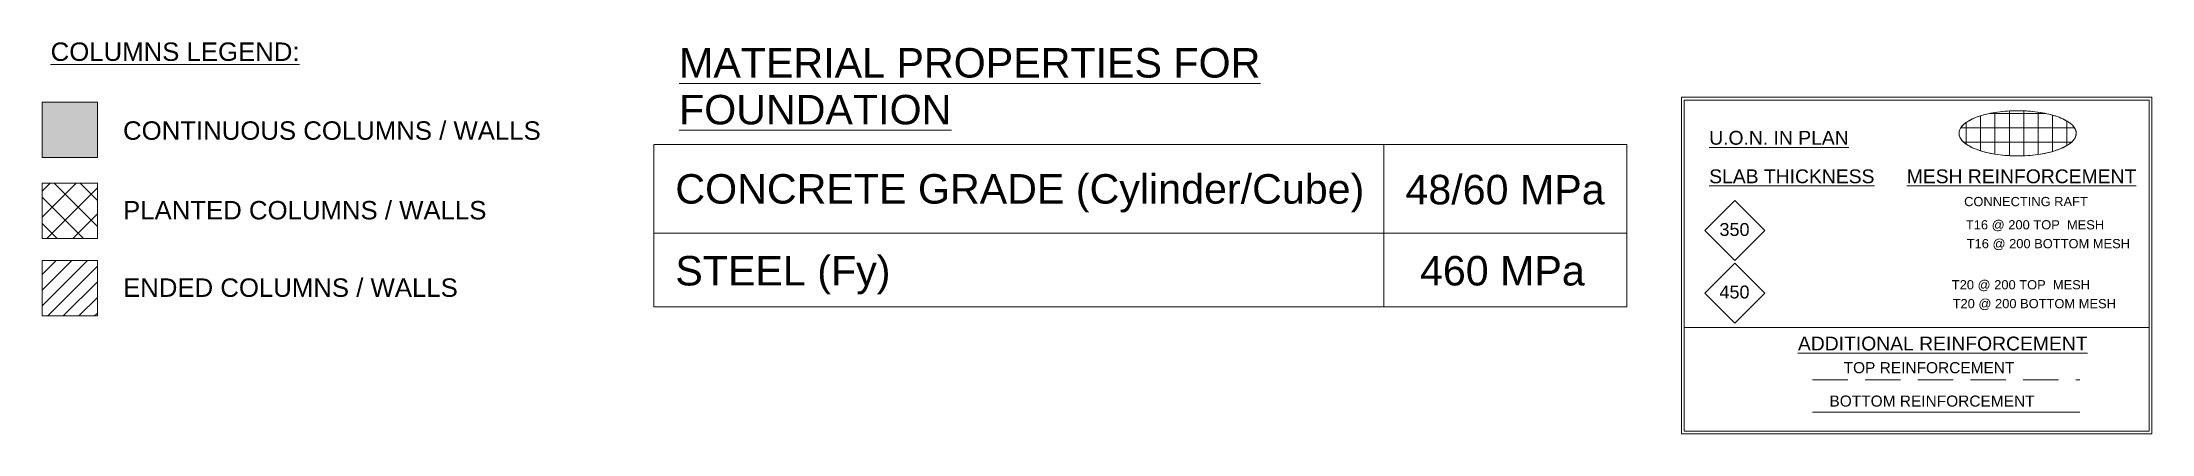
# Model space of a CAD drawing. Header units: millimetres. Extents: x -7055 to 184923, y -26353 to 72746.
# Drawn here: x 127692 to 184923, y 573 to 11194 of the extents above; entities that cross this region are included whole.
import ezdxf

# ---------------------------------------------------------------- set-up
doc = ezdxf.new("R2010")
doc.units = ezdxf.units.MM
doc.linetypes.add('Hidden', pattern=[1428.75, 952.5, -476.25])
for name, color, linetype, lineweight in [('A-DETL', 90, 'Continuous', 5), ('A-DETL-GENF', 92, 'Continuous', 5), ('A-DETL-THIN', 151, 'Continuous', 5), ('G-ANNO-TEXT', 231, 'Continuous', 5)]:
    doc.layers.add(name, color=color, linetype=linetype, lineweight=lineweight)
doc.styles.add('Arial_1', font='arial.ttf', dxfattribs={"height": 350})
doc.styles.add('Arial_2', font='arial.ttf', dxfattribs={"height": 500})
doc.styles.add('Arial_4', font='arial.ttf', dxfattribs={"height": 800})
doc.styles.add('Arial_5', font='arial.ttf', dxfattribs={"height": 300})
doc.styles.add('Arial_6', font='arial.ttf', dxfattribs={"height": 375})
doc.styles.add('Arial_7', font='arial.ttf', dxfattribs={"height": 250})

msp = doc.modelspace()

# ---------------------------------------------------------------- texts
at = {"layer": 'G-ANNO-TEXT', "color": 7, "lineweight": 13, "attachment_point": 1}
for s, insert, char_height, width, style in [('\\L COLUMNS LEGEND:', (127728.057, 11186.5996), 500, 8385.65125, 'Arial_2'), ('CONTINUOUS COLUMNS / WALLS', (129886.3983, 9047.7244), 500, 13740.92375, 'Arial_2'), ('PLANTED COLUMNS / WALLS ', (129886.3983, 6887.2873), 500, 12185.65, 'Arial_2'), ('T16 @ 200 TOP  MESH', (179879.1826, 6366.6503), 250, 4545.568125, 'Arial_7'), ('T16 @ 200 BOTTOM MESH', (179902.0044, 5855.5639), 250, 5363.289375, 'Arial_7'), ('ENDED COLUMNS / WALLS ', (129886.3983, 4787.2873), 500, 11239.65875, 'Arial_2'), ('T20 @ 200 TOP  MESH', (179497.1566, 4740.0732), 250, 4545.568125, 'Arial_7'), ('T20 @ 200 BOTTOM MESH', (179519.9784, 4228.9869), 250, 5363.289375, 'Arial_7')]:
    msp.add_mtext(s, dxfattribs=dict(at, insert=insert, char_height=char_height, width=width, style=style))
at = {"layer": 'G-ANNO-TEXT', "color": 7, "char_height": 800, "attachment_point": 1, "style": 'Arial_4'}
for s, insert, width in [('\\LMATERIAL PROPERTIES FOR ', (144968.7498, 11034.6937), 19657.3775), ('\\LFOUNDATION', (144968.7498, 9764.6937), 8994.93375), ('CONCRETE GRADE (Cylinder/Cube)', (144868.7498, 7615.8185), 22719.82375), ('48/60 MPa', (164675.3499, 7595.8185), 6589.87125), ('STEEL (Fy)', (144868.7498, 5395.8185), 7102.95125), ('460 MPa', (165068.7498, 5395.8185), 5451.475)]:
    msp.add_mtext(s, dxfattribs=dict(at, insert=insert, width=width))
at = {"layer": 'G-ANNO-TEXT', "color": 7, "attachment_point": 1, "rotation": 359.99999792}
for s, insert, char_height, width, style in [('\\LU.O.N. IN PLAN', (172915.8784, 8788.905), 375, 4617.72, 'Arial_6'), ('\\LSLAB THICKNESS', (172915.8784, 7744.3829), 375, 5475.525625, 'Arial_6'), ('\\LMESH REINFORCEMENT', (178274.6286, 7744.3829), 375, 7632.065, 'Arial_6'), ('350', (173194.1072, 6289.1839), 350, 1010.12625, 'Arial_1'), ('450', (173194.1071, 4593.6413), 350, 1010.12625, 'Arial_1'), ('\\LADDITIONAL REINFORCEMENT', (175322.9155, 3208.8248), 375, 9628.266875, 'Arial_6'), ('TOP REINFORCEMENT', (176562.4195, 2516.4055), 300, 5691.98125, 'Arial_5'), ('BOTTOM REINFORCEMENT', (176178.098, 1610.5745), 300, 6838.394375, 'Arial_5')]:
    msp.add_mtext(s, dxfattribs=dict(at, insert=insert, char_height=char_height, width=width, style=style))
at = {"layer": 'G-ANNO-TEXT', "color": 7, "lineweight": 13, "insert": (179734.1815, 6996.8322), "char_height": 250, "width": 4313.07875, "attachment_point": 1, "rotation": 359.99995165, "style": 'Arial_7'}
msp.add_mtext(' CONNECTING RAFT ', dxfattribs=at)

# ---------------------------------------------------------------- hatches: boundary and pattern name
at = {"layer": 'A-DETL-GENF'}
msp.add_hatch(color=8, dxfattribs=at).paths.add_polyline_path([(129192.4281, 8069.3974), (129192.4281, 9569.3974), (127692.4281, 9569.3974), (127692.4281, 8069.3974)])
h = msp.add_hatch(dxfattribs=at)
h.set_pattern_fill('FP_12', style=0, pattern_type=2)
h.set_pattern_definition([(0, (74808.1, -30190.3), (0, 390.625), []), (90, (74808.1, -30190.3), (-390.625, 2e-14), [])])
h.paths.add_polyline_path([(181283.5146, 8109.9563), (181422.1739, 8112.2909), (181559.7785, 8119.2692), (181695.2793, 8130.8453), (181827.6482, 8146.9252), (181955.873, 8167.392), (182078.9847, 8192.0839), (182196.039, 8220.8183), (182306.1496, 8253.3739), (182408.4791, 8289.5024), (182502.2434, 8328.9312), (182586.7344, 8371.3582), (182661.3091, 8416.4607), (182725.3936, 8463.8969), (182778.5069, 8513.3035), (182820.2447, 8564.3067), (182850.2821, 8616.5202), (182868.398, 8669.5289), (182874.4547, 8722.965), (182868.4007, 8776.3923), (182850.2847, 8829.4129), (182820.2447, 8881.6234), (182778.5093, 8932.6264), (182725.3911, 8982.0333), (182661.3091, 9029.4694), (182586.7336, 9074.5715), (182502.2454, 9116.9995), (182408.4763, 9156.4267), (182306.1512, 9192.557), (182196.0382, 9225.1112), (182078.9847, 9253.8462), (181955.8733, 9278.5385), (181827.6482, 9299.0049), (181695.2791, 9315.0841), (181559.7785, 9326.6608), (181422.1742, 9333.6411), (181283.5146, 9335.9738), (181144.8553, 9333.6391), (181007.2508, 9326.6608), (180871.75, 9315.0848), (180739.3811, 9299.0049), (180611.1563, 9278.5381), (180488.0446, 9253.8462), (180370.9903, 9225.1118), (180260.8797, 9192.5562), (180158.5501, 9156.4277), (180064.7859, 9116.9989), (179980.2949, 9074.5719), (179905.7201, 9029.4694), (179841.6356, 8982.0332), (179788.5223, 8932.6265), (179746.7845, 8881.6234), (179716.7472, 8829.4099), (179698.6312, 8776.4012), (179692.5746, 8722.965), (179698.6286, 8669.5378), (179716.7445, 8616.5172), (179746.7845, 8564.3067), (179788.52, 8513.3037), (179841.6382, 8463.8968), (179905.7201, 8416.4607), (179980.2956, 8371.3586), (180064.7838, 8328.9306), (180158.553, 8289.5034), (180260.8781, 8253.3731), (180370.9911, 8220.8189), (180488.0446, 8192.0839), (180611.1559, 8167.3916), (180739.3811, 8146.9252), (180871.7501, 8130.846), (181007.2508, 8119.2692), (181144.8551, 8112.2889)])
h = msp.add_hatch(dxfattribs=at)
h.set_pattern_fill('FP_9', color=170, style=0, pattern_type=2)
h.set_pattern_definition([(45, (126193.34, 0), (-353.553, 353.553), []), (135, (126193.34, 0), (-353.553, -353.553), [])])
h.paths.add_polyline_path([(129192.4281, 5869.3974), (129192.4281, 7369.3974), (127692.4281, 7369.3974), (127692.4281, 5869.3974)])
h = msp.add_hatch(dxfattribs=at)
h.set_pattern_fill('FP_10', color=170, style=0, pattern_type=2)
h.set_pattern_definition([(45, (126193.3, 0), (-707.11, 707.11), []), (135, (126193.3, 0), (-707.11, -707.11), [])])
h.paths.add_polyline_path([(129192.4281, 5869.3974), (129192.4281, 7369.3974), (127692.4281, 7369.3974), (127692.4281, 5869.3974)])
h = msp.add_hatch(dxfattribs=at)
h.set_pattern_fill('FP_11', color=1, style=0, pattern_type=2)
h.set_pattern_definition([(45, (126193.34, 0), (-212.132, 212.132), [])])
h.paths.add_polyline_path([(129192.4281, 3769.3974), (129192.4281, 5269.3974), (127692.4281, 5269.3974), (127692.4281, 3769.3974)])

# ---------------------------------------------------------------- linework, layer by layer
at = {"layer": 'A-DETL'}
for p, q in [((184922.8954, 9698.9405), (172160.0432, 9698.9405)), ((172160.0432, 9698.9405), (172160.0432, 572.7474)), ((184849.5621, 9625.6072), (172233.3765, 9625.6072)), ((172233.3765, 9625.6072), (172233.3765, 646.0808)), ((184849.5621, 646.0808), (184849.5621, 9625.6072)), ((184922.8954, 572.7474), (184922.8954, 9698.9405)), ((173613.0926, 6897.8262), (172798.5056, 6083.2392)), ((174427.6796, 6083.2392), (173613.0926, 6897.8262)), ((172798.5056, 6083.2392), (173613.0926, 5268.6522)), ((173613.0926, 5268.6522), (174427.6796, 6083.2392)), ((173613.0925, 5202.2837), (172798.5055, 4387.6967)), ((174427.6795, 4387.6967), (173613.0925, 5202.2837)), ((172798.5055, 4387.6967), (173613.0925, 3573.1097)), ((173613.0925, 3573.1097), (174427.6795, 4387.6967)), ((184849.5621, 3457.9377), (172233.3765, 3457.9377)), ((182966.8689, 1156.18), (175719.7228, 1156.18)), ((172160.0432, 572.7474), (184922.8954, 572.7474)), ((172233.3765, 646.0808), (184849.5621, 646.0808))]:
    msp.add_line(p, q, dxfattribs=at)
at = {"layer": 'A-DETL', "linetype": 'Hidden'}
msp.add_line((175719.7228, 2038.1461), (182966.8689, 2038.1461), dxfattribs=at)
at = {"layer": 'A-DETL'}
msp.add_ellipse((181283.5146, 8722.965), major_axis=(1590.9401, 0), ratio=0.3853123023, dxfattribs=at)
at = {"layer": 'A-DETL-THIN'}
for p, q in [((129192.4281, 9569.3974), (127692.4281, 9569.3974)), ((127692.4281, 9569.3974), (127692.4281, 8069.3974)), ((129192.4281, 8069.3974), (129192.4281, 9569.3974)), ((127692.4281, 8069.3974), (129192.4281, 8069.3974)), ((144284.7037, 8415.1891), (144284.7037, 4015.1891)), ((144284.7037, 8415.1891), (170684.7037, 8415.1891)), ((164084.7037, 8415.1891), (164084.7037, 4015.1891)), ((170684.7037, 8415.1891), (170684.7037, 4015.1891)), ((129192.4281, 7369.3974), (127692.4281, 7369.3974)), ((127692.4281, 7369.3974), (127692.4281, 5869.3974)), ((129192.4281, 5869.3974), (129192.4281, 7369.3974)), ((127692.4281, 5869.3974), (129192.4281, 5869.3974)), ((144284.7037, 6015.1891), (170684.7037, 6015.1891)), ((129192.4281, 5269.3974), (127692.4281, 5269.3974)), ((127692.4281, 5269.3974), (127692.4281, 3769.3974)), ((129192.4281, 3769.3974), (129192.4281, 5269.3974)), ((144284.7037, 4015.1891), (170684.7037, 4015.1891)), ((127692.4281, 3769.3974), (129192.4281, 3769.3974))]:
    msp.add_line(p, q, dxfattribs=at)
for points in [[(182874.4547, 8722.965), (182874.447, 8740.8419), (182870.4171, 8776.4392), (182852.2738, 8829.5537), (182822.1961, 8881.8233), (182766.4817, 8949.9167), (182668.3233, 9031.0293), (182508.4482, 9119.0051), (182311.3564, 9194.9472), (182083.0334, 9256.5482), (181830.4179, 9301.9373), (181606.0565, 9325.0994), (181422.3502, 9334.4162), (181237.236, 9337.5325), (181005.8447, 9329.734), (180736.6115, 9301.9367), (180505.0469, 9260.3306), (180312.2479, 9210.6855), (180155.3294, 9157.6687), (180017.7353, 9097.206), (179901.7755, 9030.3471), (179809.4834, 8958.2223), (179742.3849, 8882.0806), (179708.4678, 8816.3432), (179694.8523, 8763.1119), (179692.5813, 8736.3775), (179692.5746, 8722.965)], [(179692.5746, 8722.965), (179692.5822, 8705.0882), (179696.6122, 8669.4909), (179714.7554, 8616.3764), (179744.8332, 8564.1068), (179800.5475, 8496.0134), (179898.7059, 8414.9007), (180058.581, 8326.925), (180255.6729, 8250.9829), (180483.9958, 8189.3819), (180736.6114, 8143.9928), (180960.9728, 8120.8307), (181144.6791, 8111.5139), (181329.7933, 8108.3976), (181561.1845, 8116.196), (181830.4177, 8143.9934), (182061.9823, 8185.5994), (182254.7813, 8235.2446), (182411.6999, 8288.2614), (182549.2939, 8348.7241), (182665.2538, 8415.583), (182757.5459, 8487.7078), (182824.6444, 8563.8495), (182858.5615, 8629.5869), (182872.1769, 8682.8182), (182874.4479, 8709.5526), (182874.4547, 8722.965)]]:
    msp.add_open_spline(points, degree=3, knots=[0, 0, 0, 0, 0.0277777778, 0.0555555556, 0.0833333333, 0.1111111111, 0.1666666667, 0.2222222222, 0.2777777778, 0.3333333333, 0.3888888889, 0.4444444444, 0.4722222222, 0.5, 0.5555555556, 0.6111111111, 0.6666666667, 0.7083333333, 0.75, 0.7916666667, 0.8333333333, 0.875, 0.9166666667, 0.9583333333, 0.9791666667, 1, 1, 1, 1], dxfattribs=at)

msp.set_redraw_order([(e.dxf.handle, doc.entitydb.next_handle()) for e in msp.query("TEXT MTEXT ATTDEF DIMENSION ARC_DIMENSION")])  # texts and dimensions are drawn at this point

doc.saveas('drawing.dxf')
